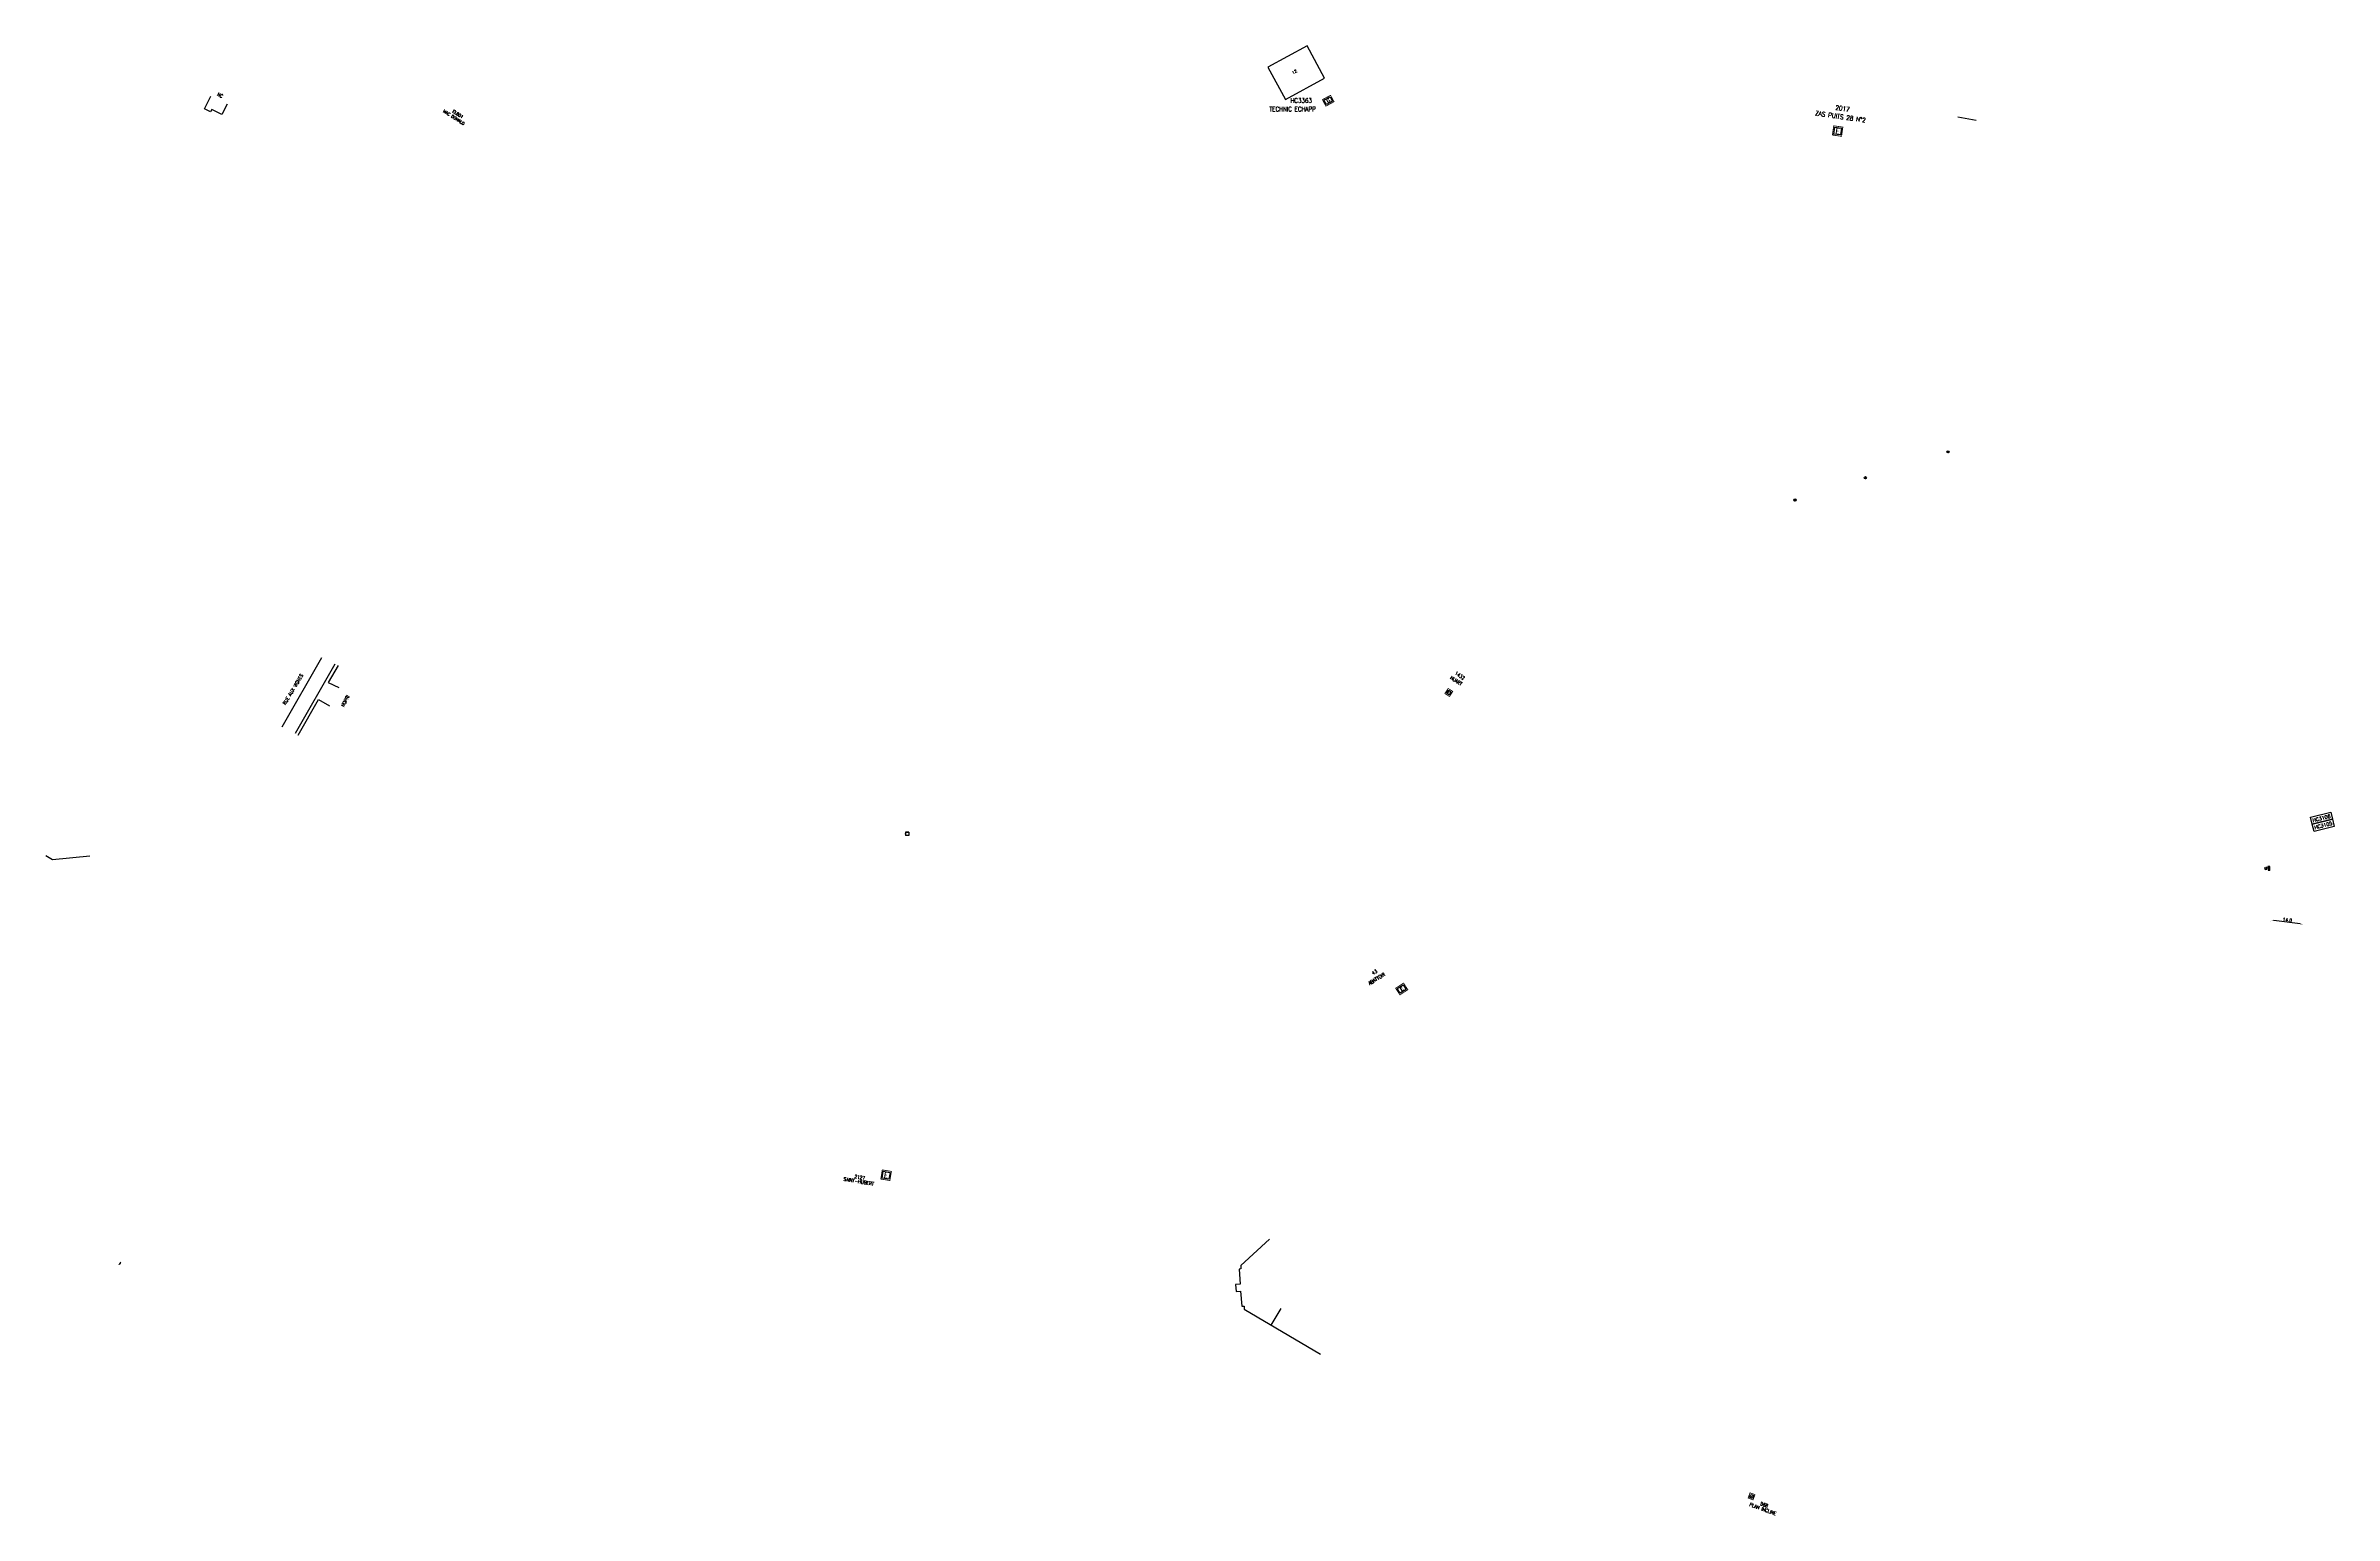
# Model space of a CAD drawing. Header units: millimetres. Extents: x 116002 to 116991, y 126198 to 126833.
import ezdxf
from ezdxf.enums import TextEntityAlignment as Align

# ---------------------------------------------------------------- set-up
doc = ezdxf.new("R2010")
doc.units = ezdxf.units.MM
doc.layers.get('0').update_dxf_attribs({"linetype": 'CONTINUOUS'})
for name, color, linetype in [('BB01', 7, 'CONTINUOUS'), ('BB06', 7, 'CONTINUOUS'), ('BB08', 7, 'CONTINUOUS'), ('BR01', 7, 'CONTINUOUS'), ('BR11', 7, 'CONTINUOUS'), ('BR12', 7, 'CONTINUOUS'), ('G_210', 7, 'CONTINUOUS'), ('M_200', 7, 'CONTINUOUS'), ('W0008', 7, 'CONTINUOUS'), ('W0021', 2, 'CONTINUOUS'), ('W0100', 7, 'CONTINUOUS'), ('W0420', 7, 'CONTINUOUS'), ('W0432', 7, 'CONTINUOUS'), ('W0991', 7, 'CONTINUOUS')]:
    doc.layers.add(name, color=color, linetype=linetype)
doc.styles.add('M_ROMANS', font='ROMANS.shx', dxfattribs={"width": 0.75})
doc.styles.get("Standard").update_dxf_attribs({"font": 'romans.shx', "width": 0.85})
doc.dimstyles.get("Standard").update_dxf_attribs({"dimtxt": 1.5, "dimasz": 1.2, "dimexe": 0.625, "dimexo": 0.625, "dimgap": 0.25, "dimtad": 1, "dimdec": 1, "dimzin": 0, "dimdsep": 46, "dimtxsty": 'Standard', "dimcen": -0.5, "dimadec": 0, "dimazin": 0, "dimtfac": 1, "dimtdec": 1, "dimtmove": 0, "dimatfit": 3, "dimfxl": 0, "dimtolj": 1, "dimtzin": 0, "dimarcsym": 0})

# ---------------------------------------------------------------- blocks, each defined once
blk = doc.blocks.new('BR1209')
at = {"color": 0, "linetype": 'Continuous', "flags": 128}
for points in [[(-0.5, 0), (0.5, 0)], [(0, 0.5), (0, -0.5)]]:
    blk.add_lwpolyline(points, dxfattribs=at)
at = {"color": 0, "linetype": 'Continuous'}
blk.add_circle((0, 0), 0.5, dxfattribs=at)
at = {"color": 0, "linetype": 'Continuous', "width": 0.75}
blk.add_attdef('NUM', text='', height=1.2, dxfattribs=at).set_placement((0, 2), align=Align.MIDDLE)
at = {"color": 0, "linetype": 'Continuous', "width": 0.75, "flags": 3}
for tag, p in [('DEF_LEG', (0, -10)), ('DEF_COUP', (0, -12.5)), ('DEF_TYPE', (0, -15))]:
    blk.add_attdef(tag, text='', height=1.2, dxfattribs=at).set_placement(p, align=Align.MIDDLE)
blk = doc.blocks.new('M_200_59')
at = {"layer": 'M_200', "color": 0, "linetype": 'Continuous', "const_width": 0.35, "flags": 128}
blk.add_lwpolyline([(4, 4), (4, 0), (0, 0), (0, 4)], close=True, dxfattribs=at)
at = {"layer": 'M_200', "color": 0, "linetype": 'Continuous'}
blk.add_lwpolyline([(0.5, 3.5), (3.5, 3.5), (3.5, 0.5), (0.5, 0.5)], close=True, dxfattribs=at)
at = {"layer": 'M_200', "insert": (2, 2), "char_height": 2.5, "width": 4, "attachment_point": 5}
blk.add_mtext('E', dxfattribs=at)
at = {"layer": 'M_200', "color": 0, "linetype": 'Continuous', "width": 0.85}
for tag, p in [('NUM', (2, 17.06)), ('NOM', (2, 10.65))]:
    blk.add_attdef(tag, text='', height=4, dxfattribs=at).set_placement(p, align=Align.MIDDLE)
at = {"layer": 'M_200', "color": 0, "linetype": 'Continuous', "style": 'M_ROMANS', "width": 0.75, "flags": 3}
for tag, p in [('DEF_COUP', (1.87, -5.49)), ('DEF_TYPE', (1.87, -7.99)), ('DEF_LEG', (1.87, -2.99))]:
    blk.add_attdef(tag, text='', height=1.2, dxfattribs=at).set_placement(p, align=Align.MIDDLE)
blk = doc.blocks.new('*U2')
at = {"layer": 'M_200', "color": 0, "linetype": 'Continuous', "const_width": 0.35, "flags": 128}
blk.add_lwpolyline([(2.4, 2.61), (2.4, 0), (0, 0), (0, 2.61)], close=True, dxfattribs=at)
at = {"layer": 'M_200', "color": 0, "linetype": 'Continuous'}
blk.add_lwpolyline([(0.5, 2.11), (1.9, 2.11), (1.9, 0.5), (0.5, 0.5)], close=True, dxfattribs=at)
at = {"layer": 'M_200', "insert": (1.18, 1.3), "char_height": 1.44, "width": 1.3848, "attachment_point": 5}
blk.add_mtext('E', dxfattribs=at)
at = {"layer": 'M_200', "color": 0, "linetype": 'Continuous', "width": 0.85}
for tag, p in [('NUM', (2, 17.06)), ('NOM', (2, 10.65))]:
    blk.add_attdef(tag, text='', height=4, dxfattribs=at).set_placement(p, align=Align.MIDDLE)
at = {"layer": 'M_200', "color": 0, "linetype": 'Continuous', "style": 'M_ROMANS', "width": 0.75, "flags": 3}
for tag, p in [('DEF_COUP', (1.87, -5.49)), ('DEF_TYPE', (1.87, -7.99)), ('DEF_LEG', (1.87, -2.99))]:
    blk.add_attdef(tag, text='', height=1.2, dxfattribs=at).set_placement(p, align=Align.MIDDLE)
blk = doc.blocks.new('*U3')
at = {"layer": 'M_200', "color": 0, "linetype": 'Continuous', "const_width": 0.35, "flags": 128}
blk.add_lwpolyline([(2.37, 2.28), (2.37, 0), (0, 0), (0, 2.28)], close=True, dxfattribs=at)
at = {"layer": 'M_200', "color": 0, "linetype": 'Continuous'}
blk.add_lwpolyline([(0.5, 1.78), (1.87, 1.78), (1.87, 0.5), (0.5, 0.5)], close=True, dxfattribs=at)
at = {"layer": 'M_200', "insert": (1.18, 1.16), "char_height": 1.09, "width": 1.036, "attachment_point": 5}
blk.add_mtext('E', dxfattribs=at)
at = {"layer": 'M_200', "color": 0, "linetype": 'Continuous', "width": 0.85}
for tag, p in [('NUM', (2, 17.06)), ('NOM', (2, 10.65))]:
    blk.add_attdef(tag, text='', height=4, dxfattribs=at).set_placement(p, align=Align.MIDDLE)
at = {"layer": 'M_200', "color": 0, "linetype": 'Continuous', "style": 'M_ROMANS', "width": 0.75, "flags": 3}
for tag, p in [('DEF_COUP', (1.87, -5.49)), ('DEF_TYPE', (1.87, -7.99)), ('DEF_LEG', (1.87, -2.99))]:
    blk.add_attdef(tag, text='', height=1.2, dxfattribs=at).set_placement(p, align=Align.MIDDLE)
blk = doc.blocks.new('*U4')
at = {"layer": 'M_200', "color": 0, "linetype": 'Continuous', "const_width": 0.35, "flags": 128}
blk.add_lwpolyline([(4.1, 3.42), (4.1, 0), (0, 0), (0, 3.42)], close=True, dxfattribs=at)
at = {"layer": 'M_200', "color": 0, "linetype": 'Continuous'}
blk.add_lwpolyline([(0.5, 2.92), (3.6, 2.92), (3.6, 0.5), (0.5, 0.5)], close=True, dxfattribs=at)
at = {"layer": 'M_200', "insert": (2.08, 1.7), "char_height": 1.71, "width": 3.6683, "attachment_point": 5}
blk.add_mtext('E', dxfattribs=at)
at = {"layer": 'M_200', "color": 0, "linetype": 'Continuous', "width": 0.85}
for tag, p in [('NUM', (2, 17.06)), ('NOM', (2, 10.65))]:
    blk.add_attdef(tag, text='', height=4, dxfattribs=at).set_placement(p, align=Align.MIDDLE)
at = {"layer": 'M_200', "color": 0, "linetype": 'Continuous', "style": 'M_ROMANS', "width": 0.75, "flags": 3}
for tag, p in [('DEF_COUP', (1.87, -5.49)), ('DEF_TYPE', (1.87, -7.99)), ('DEF_LEG', (1.87, -2.99))]:
    blk.add_attdef(tag, text='', height=1.2, dxfattribs=at).set_placement(p, align=Align.MIDDLE)
blk = doc.blocks.new('*U6')
at = {"layer": 'G_210', "color": 0, "linetype": 'Continuous', "const_width": 0.35, "flags": 128}
blk.add_lwpolyline([(4, 3.16), (4, 0), (0, 0), (0, 3.16)], close=True, dxfattribs=at)
at = {"layer": 'G_210', "color": 0, "linetype": 'Continuous'}
blk.add_lwpolyline([(0.5, 2.66), (3.5, 2.66), (3.5, 0.5), (0.5, 0.5)], close=True, dxfattribs=at)
at = {"layer": 'G_210', "insert": (2.07, 1.64), "char_height": 1.71, "width": 2.735, "attachment_point": 5}
blk.add_mtext('G', dxfattribs=at)
at = {"layer": 'G_210', "color": 0, "linetype": 'Continuous', "width": 0.75}
for tag, height, p in [('NUM', 2, (2, 12.5)), ('NOM', 2, (2, 9.68)), ('BCL', 1.5, (2, 7))]:
    blk.add_attdef(tag, text='', height=height, dxfattribs=at).set_placement(p, align=Align.MIDDLE)
at = {"layer": 'G_210', "color": 0, "linetype": 'Continuous', "width": 0.75, "flags": 3}
for tag, p in [('DEF_COUP', (2.14, -5.61)), ('DEF_TYPE', (2.14, -8.11)), ('DEF_LEG', (2.14, -3.11))]:
    blk.add_attdef(tag, text='', height=1.2, dxfattribs=at).set_placement(p, align=Align.MIDDLE)
blk = doc.blocks.new('t432')
at = {"flags": 128}
for points in [[(0.8, 0.8), (-0.8, 0.8)], [(-0.8, 0.8), (-0.8, 0)], [(0.8, 0.8), (-0.8, 0)], [(-0.8, 0), (0.8, 0)], [(-0.4, 2.1), (-0.4, 1.3)], [(-0.4, 1.3), (0.4, 1.3)], [(-0.39, 2.1), (0.41, 2.1)], [(0, 1.7), (0.4, 1.7)], [(0.4, 1.3), (0.4, 1.7)], [(0.8, 0), (0.8, 0.8)]]:
    blk.add_lwpolyline(points, dxfattribs=at)
blk = doc.blocks.new('T420')
for p, q in [((0.75, 0.75), (-0.75, 0.75)), ((-0.75, 0.75), (-0.75, -0.75)), ((0.75, 0.75), (0.75, -0.75)), ((0.75, -0.75), (-0.75, -0.75))]:
    blk.add_line(p, q)
blk.add_ellipse((0, 0), major_axis=(-0.53, 0.53), ratio=1, start_param=3.926991, end_param=10.210176)
blk = doc.blocks.new('*D9')
at = {"layer": 'W0008', "color": 0, "linetype": 'Continuous', "lineweight": -2, "transparency": 16777216}
for p, q in [((116963.98, 126454.62), (116963.98, 126454.62)), ((116976.69, 126453.65), (116965.25, 126455.09))]:
    blk.add_line(p, q, dxfattribs=at)
at = {"layer": 'W0008', "color": 0, "linetype": 'Continuous', "transparency": 16777216}
for points in [[(116965.27, 126455.29), (116965.22, 126454.89), (116964.06, 126455.24)], [(116976.71, 126453.85), (116976.66, 126453.45), (116977.88, 126453.5)]]:
    blk.add_solid(points, dxfattribs=at)
at = {"layer": 'W0008', "color": 0, "linetype": 'Continuous', "transparency": 16777216, "insert": (116971.09, 126455.36), "char_height": 1.5, "attachment_point": 5, "rotation": 352.83251}
blk.add_mtext('\\A1;14.0', dxfattribs=at)

msp = doc.modelspace()

# ---------------------------------------------------------------- linework, layer by layer
at = {"layer": 'BB01', "color": 252, "flags": 128}
for points in [[(116080.32, 126807.9), (116078.11, 126803.46), (116073.72, 126805.64), (116073.22, 126804.63), (116070.6, 126805.93), (116073.31, 126811.39)], [(116128.35, 126565.33), (116124.12, 126557.96), (116128.62, 126555.77)], [(116111.11, 126535.3), (116119.89, 126550.58), (116124.57, 126547.9)], [(116531.09, 126317.43), (116518.62, 126306.06), (116518.69, 126304.58), (116517.86, 126304.49), (116518.34, 126297.99), (116516.34, 126297.84), (116516.56, 126294.85), (116518.56, 126295), (116519.04, 126288.49), (116520.01, 126288.56), (116520.1, 126287.26), (116553.09, 126267.74), (116553.09, 126267.74)], [(116531.81, 126280.33), (116536.04, 126287.48)]]:
    msp.add_lwpolyline(points, dxfattribs=at)
at = {"layer": 'BB01', "color": 252}
for points in [[(116981.11, 126499.78), (116989.82, 126501.98), (116990.59, 126498.91), (116981.88, 126496.71)], [(116981.88, 126496.71), (116990.59, 126498.91), (116991.35, 126495.84), (116982.64, 126493.64)]]:
    msp.add_lwpolyline(points, close=True, dxfattribs=at)
at = {"layer": 'BR01', "color": 252}
for p, q in [((116104.16, 126538.8), (116121.34, 126568.73)), ((116109.91, 126536.13), (116127.08, 126566.05))]:
    msp.add_line(p, q, dxfattribs=at)
at = {"layer": 'W0008', "color": 252, "flags": 128}
msp.add_lwpolyline([(116828.61, 126802.36), (116836.51, 126800.94)], dxfattribs=at)
at = {"layer": 'W0021', "color": 252, "flags": 128}
msp.add_lwpolyline([(116020.95, 126482.98), (116004.91, 126481.41), (116001.96, 126483.06)], dxfattribs=at)
at = {"layer": 'W0100', "color": 252, "flags": 128}
msp.add_lwpolyline([(116547.25, 126833.1), (116530.3, 126823.87), (116537.91, 126809.91), (116554.86, 126819.14), (116547.25, 126833.1)], dxfattribs=at).dxf.unprotected_set("ltscale", 0)
msp.add_lwpolyline([(116034.02, 126307.49), (116034.28, 126307.34), (116033.76, 126306.48), (116033.51, 126306.63)], dxfattribs=at)

# ---------------------------------------------------------------- block references
at = {"layer": 'BR12', "rotation": 17}
for p in [(116824.38, 126657.66), (116788.64, 126646.43), (116758.21, 126636.87)]:
    msp.add_blockref('BR1209', p, dxfattribs=at)
at = {"layer": 'G_210'}
ref = msp.add_blockref('*U6', (116555.41, 126807.03), dxfattribs=dict(at, rotation=28.57233806293074))
ref.add_attrib('NUM', 'HC3363', dxfattribs={"color": 0, "linetype": 'Continuous', "height": 2, "width": 0.75}).set_placement((116544.74, 126809.48), align=Align.MIDDLE)
ref.add_attrib('NOM', 'TECHNIC ECHAPP', dxfattribs={"color": 0, "linetype": 'Continuous', "height": 2, "width": 0.75}).set_placement((116541.03, 126805.78), align=Align.MIDDLE)
at = {"layer": 'M_200'}
ref = msp.add_blockref('M_200_59', (116774.39, 126794.56), dxfattribs=dict(at, rotation=351.8822321619828))
ref.add_attrib('NUM', '2017', dxfattribs={"color": 0, "linetype": 'Continuous', "height": 2, "rotation": 351.88223, "width": 0.85}).set_placement((116778.77, 126806.02), align=Align.MIDDLE)
ref.add_attrib('NOM', 'ZAS PUITS 28 N°2', dxfattribs={"color": 0, "linetype": 'Continuous', "height": 2, "rotation": 351.88223, "width": 0.85}).set_placement((116777.87, 126802.48), align=Align.MIDDLE)
ref = msp.add_blockref('*U2', (116606.84, 126553.24), dxfattribs=dict(at, rotation=326.8706881577314))
ref.add_attrib('NUM', '1432', dxfattribs={"color": 0, "linetype": 'Continuous', "height": 1.5, "rotation": 326.87069, "width": 0.85}).set_placement((116613.33, 126560.99), align=Align.MIDDLE)
ref.add_attrib('NOM', 'HUART', dxfattribs={"color": 0, "linetype": 'Continuous', "height": 1.5, "rotation": 326.87069, "width": 0.85}).set_placement((116611.73, 126558.73), align=Align.MIDDLE)
ref = msp.add_blockref('*U4', (116587.41, 126423.02), dxfattribs=dict(at, rotation=32.9945986868584))
ref.add_attrib('NUM', '43', dxfattribs={"color": 0, "linetype": 'Continuous', "height": 1.5, "rotation": 31.75558, "width": 0.85}).set_placement((116576.4, 126432.88), align=Align.MIDDLE)
ref.add_attrib('NOM', 'ABATTOIR', dxfattribs={"color": 0, "linetype": 'Continuous', "height": 1.5, "rotation": 31.75558, "width": 0.85}).set_placement((116577.33, 126429.95), align=Align.MIDDLE)
ref = msp.add_blockref('M_200_59', (116362.97, 126343.45), dxfattribs=dict(at, rotation=350.6654513388281))
ref.add_attrib('NUM', '2127', dxfattribs={"color": 0, "linetype": 'Continuous', "height": 1.5, "rotation": 350.66545, "width": 0.85}).set_placement((116353.9, 126344.21), align=Align.MIDDLE)
ref.add_attrib('NOM', 'SAINT-HUBERT', dxfattribs={"color": 0, "linetype": 'Continuous', "height": 1.5, "rotation": 350.66545, "width": 0.85}).set_placement((116353.46, 126342.41), align=Align.MIDDLE)
ref = msp.add_blockref('*U3', (116740.09, 126204.84), dxfattribs=dict(at, rotation=69.61803544559099))
ref.add_attrib('NUM', '568', dxfattribs={"color": 0, "linetype": 'Continuous', "height": 1.5, "rotation": 340.0743, "width": 0.85}).set_placement((116744.88, 126202.74), align=Align.MIDDLE)
ref.add_attrib('NOM', 'PLAN INCLINE', dxfattribs={"color": 0, "linetype": 'Continuous', "height": 1.5, "rotation": 340.0743, "width": 0.85}).set_placement((116744.36, 126200.83), align=Align.MIDDLE)
at = {"layer": 'W0420'}
msp.add_blockref('T420', (116374.39, 126492.58), dxfattribs=at)
at = {"layer": 'W0432', "rotation": 92.96448821966516}
msp.add_blockref('t432', (116963.53, 126477.75), dxfattribs=at)

# ---------------------------------------------------------------- texts
at = {"layer": 'BB06', "color": 252, "width": 0.85}
msp.add_text('NC', height=1.5, rotation=333.11055, dxfattribs=at).set_placement((116075.89, 126811.63))
at = {"layer": 'BB06', "color": 252, "insert": (116129.5, 126547.98), "char_height": 2.5, "width": 21.2424, "attachment_point": 1, "rotation": 61.36932}
msp.add_mtext('{\\H0.6x;NOPRI}', dxfattribs=at)
at = {"layer": 'BB08', "color": 252, "linetype": 'Continuous'}
for s, p in [('MAC DONALD', (116173.53, 126804.6)), ('EL801', (116177.63, 126804.46))]:
    msp.add_text(s, height=1.25, rotation=327, dxfattribs=at).set_placement(p)
at = {"layer": 'BB08', "color": 252}
for s, p in [('HC3106', (116985.84, 126499.34)), ('HC3105', (116986.61, 126496.27))]:
    msp.add_text(s, height=1.5, rotation=14.16297, dxfattribs=at).set_placement(p, align=Align.MIDDLE)
at = {"layer": 'BR11', "color": 252, "insert": (116104.31, 126548.92), "char_height": 1.5, "width": 26.6256, "attachment_point": 1, "rotation": 59.03112}
msp.add_mtext('RUE AUX VIGNES', dxfattribs=at)
at = {"layer": 'W0991', "color": 252, "linetype": 'Continuous'}
msp.add_text('12', height=1.25, rotation=28.57234, dxfattribs=at).set_placement((116541.19, 126820.76))

# ---------------------------------------------------------------- dimensions: what is measured, and where the dimension line sits
at = {"layer": 'W0008', "color": 252, "linetype": 'Continuous'}
dim = msp.add_linear_dim(base=(116964.06, 126455.24), p1=(116977.88, 126453.5), p2=(116964.06, 126455.24), angle=352.83251, text='14.0', dimstyle='Standard', dxfattribs=at)
dim.commit()
dim.dimension.update_dxf_attribs({"geometry": '*D9', "text_midpoint": (116970.97, 126454.37), "dimtype": 160})

doc.saveas('drawing.dxf')
